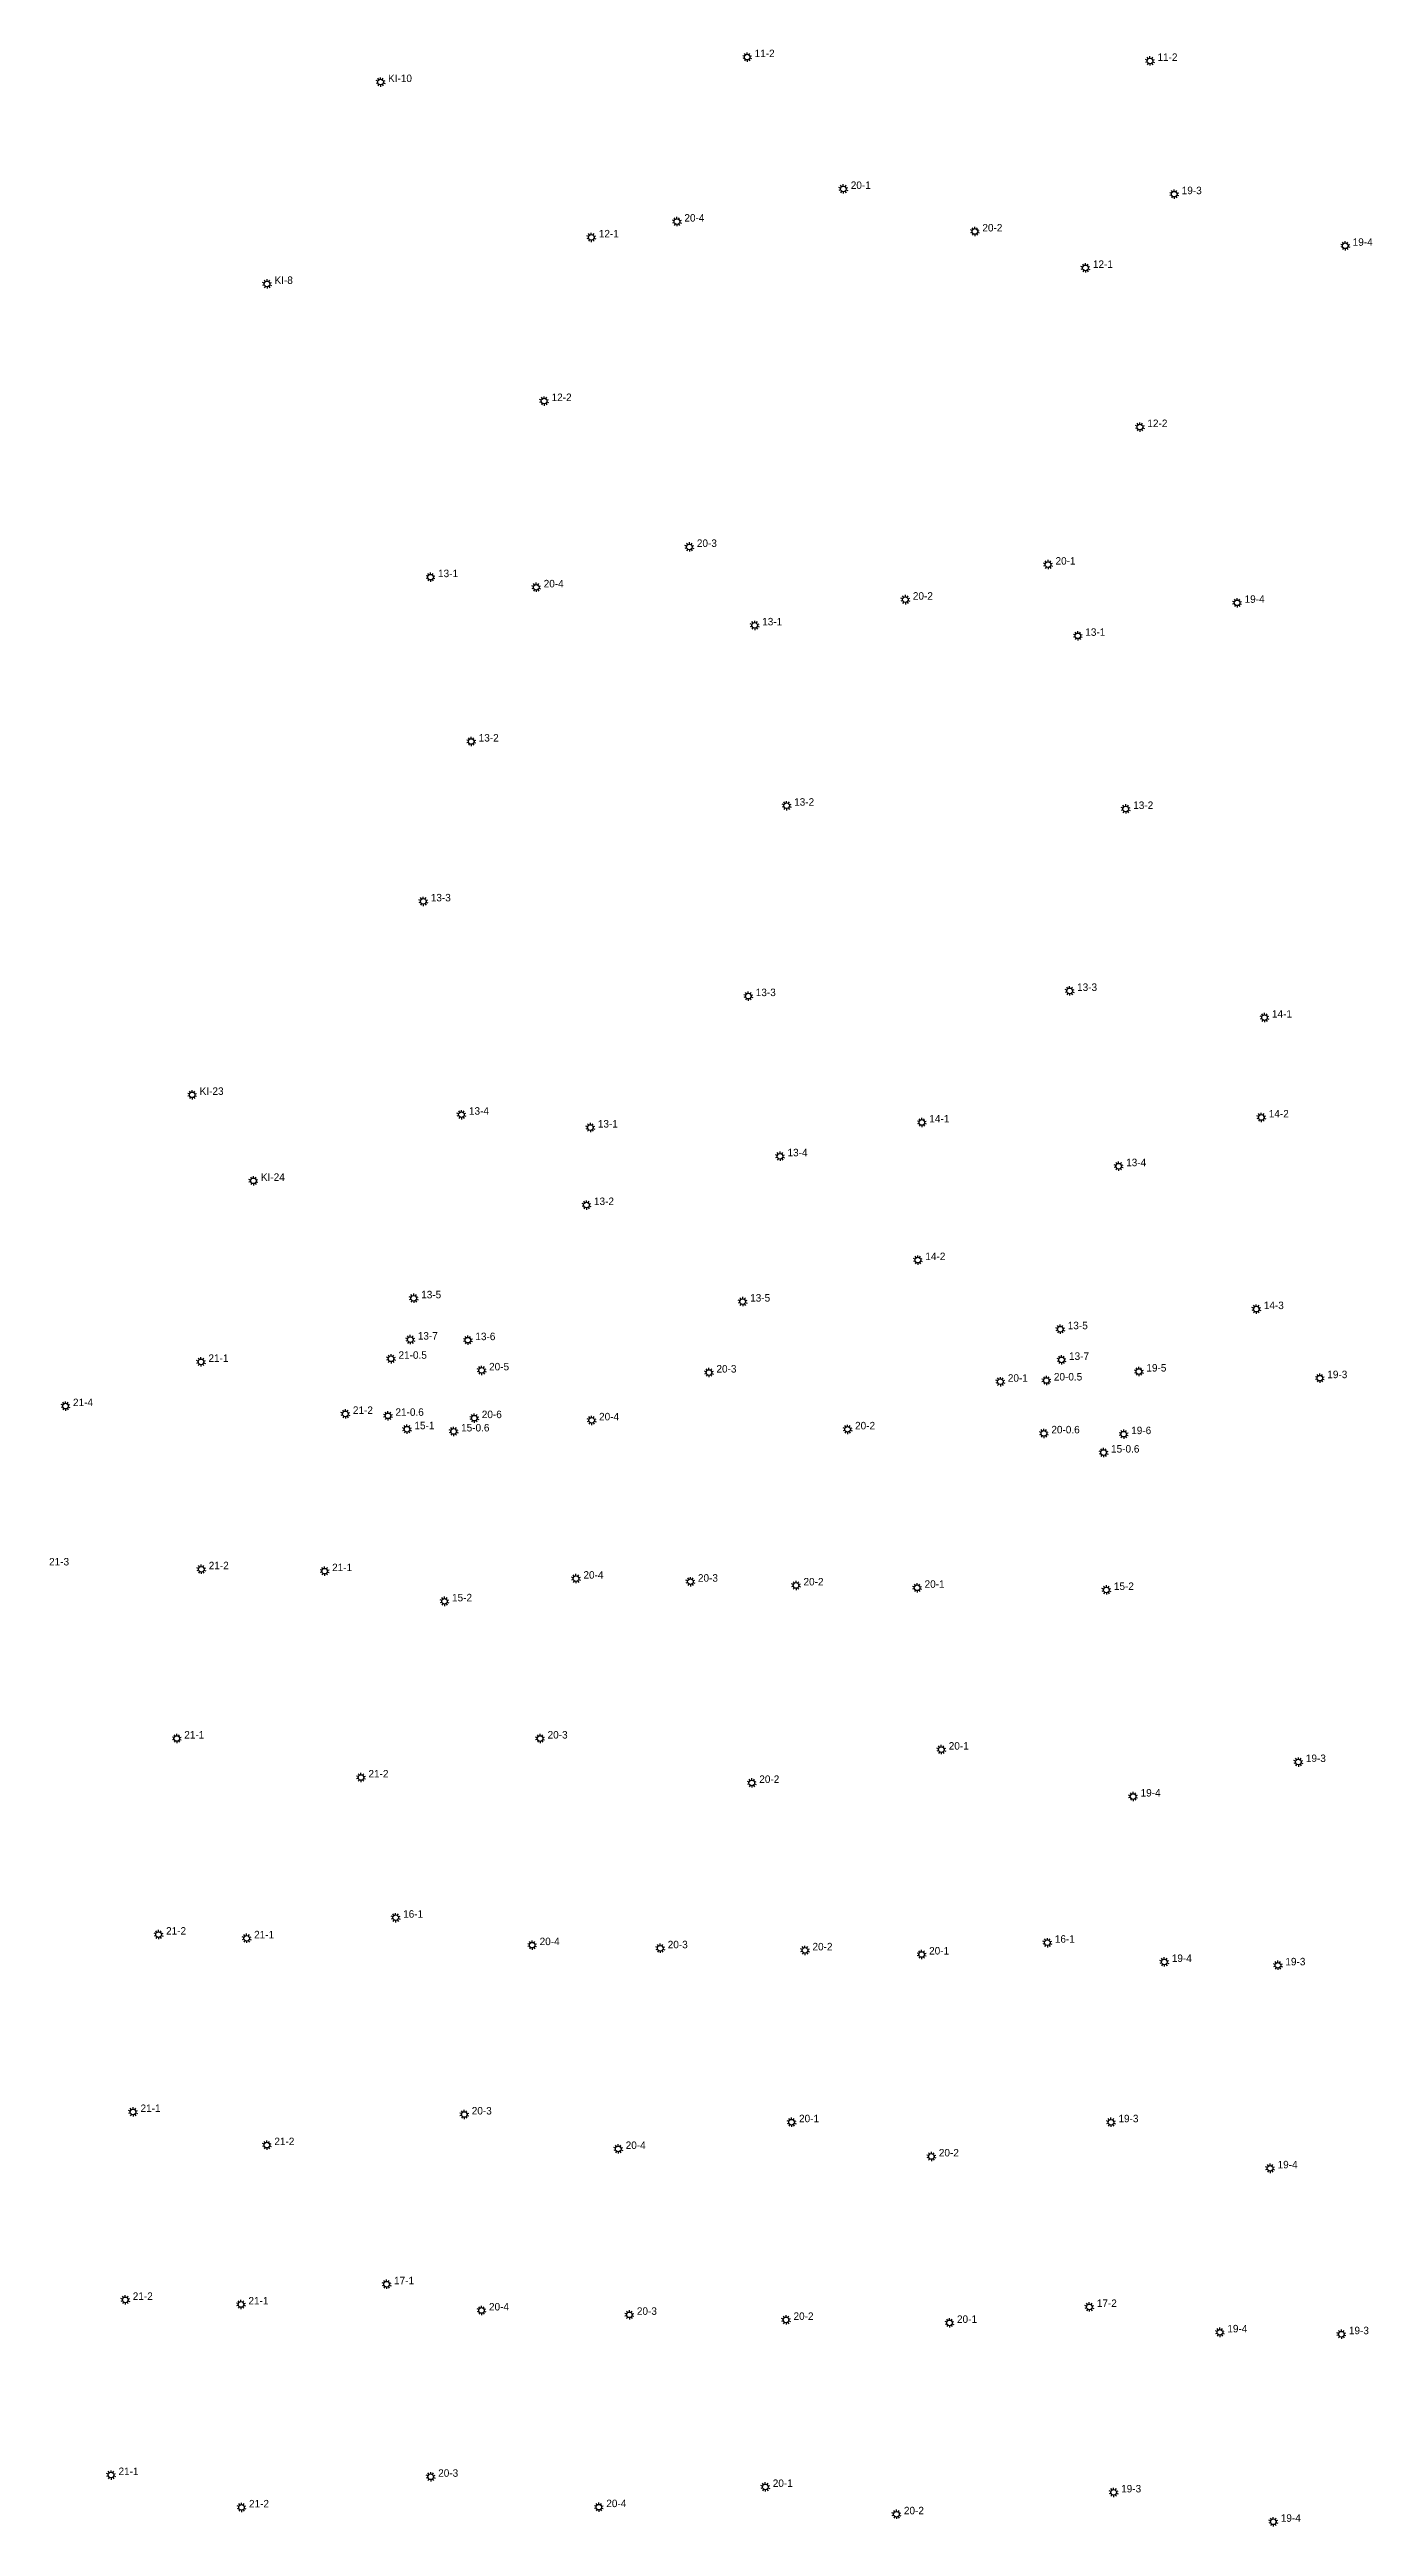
# Model space of a CAD drawing. Header units: inches. Extents: x 486468 to 494393, y 5455952 to 5461583.
# Drawn here: x 488797 to 489151, y 5457461 to 5458124 of the extents above; entities that cross this region are included whole.
import ezdxf

# ---------------------------------------------------------------- set-up
doc = ezdxf.new("R2010")
doc.units = ezdxf.units.IN
doc.header["$MEASUREMENT"] = 0
doc.layers.add('StreetLightingPoles', color=10, linetype='Continuous')

msp = doc.modelspace()

# ---------------------------------------------------------------- texts
at = {"layer": 'StreetLightingPoles'}
for s, p in [('11-2', (488985.735, 5458121.51)), ('11-2', (489093.429, 5458120.493)), ('KI-10', (488887.734, 5458114.841)), ('20-1', (489011.441, 5458086.246)), ('19-3', (489099.917, 5458084.847)), ('20-4', (488966.959, 5458077.511)), ('20-2', (489046.618, 5458074.877)), ('12-1', (488944.07, 5458073.282)), ('19-4', (489145.629, 5458071.039)), ('KI-8', (488857.378, 5458060.837)), ('12-1', (489076.175, 5458065.122)), ('12-2', (488931.453, 5458029.511)), ('12-2', (489090.739, 5458022.549)), ('20-3', (488970.293, 5457990.482)), ('13-1', (488901.093, 5457982.396)), ('20-1', (489066.177, 5457985.747)), ('20-4', (488929.342, 5457979.674)), ('20-2', (489028.041, 5457976.372)), ('19-4', (489116.724, 5457975.529)), ('13-1', (488987.75, 5457969.495)), ('13-1', (489074.137, 5457966.704)), ('13-2', (488911.973, 5457938.425)), ('13-2', (488996.296, 5457921.252)), ('13-2', (489086.949, 5457920.383)), ('13-3', (488899.16, 5457895.662)), ('13-3', (488986.038, 5457870.313)), ('13-3', (489071.944, 5457871.709)), ('14-1', (489124.045, 5457864.557)), ('KI-23', (488837.37, 5457843.902)), ('13-4', (488909.356, 5457838.6)), ('14-1', (489032.438, 5457836.517)), ('14-2', (489123.189, 5457837.861)), ('13-1', (488943.824, 5457835.157)), ('13-4', (488994.528, 5457827.469)), ('13-4', (489085.06, 5457824.816)), ('KI-24', (488853.739, 5457820.894)), ('13-2', (488942.78, 5457814.429)), ('14-2', (489031.381, 5457799.699)), ('13-5', (488896.593, 5457789.475)), ('13-5', (488984.539, 5457788.598)), ('14-3', (489121.863, 5457786.589)), ('13-7', (488895.681, 5457778.433)), ('13-6', (488911.076, 5457778.281)), ('13-5', (489069.446, 5457781.205)), ('21-1', (488839.721, 5457772.469)), ('21-0.5', (488890.529, 5457773.297)), ('20-5', (488914.746, 5457770.199)), ('20-3', (488975.527, 5457769.615)), ('13-7', (489069.79, 5457773.003)), ('19-5', (489090.469, 5457769.881)), ('20-1', (489053.433, 5457767.159)), ('20-0.5', (489065.742, 5457767.486)), ('19-3', (489138.837, 5457768.111)), ('21-4', (488803.499, 5457760.639)), ('21-2', (488878.332, 5457758.55)), ('21-0.6', (488889.709, 5457758.042)), ('20-6', (488912.794, 5457757.419)), ('20-4', (488944.151, 5457756.83)), ('15-1', (488894.784, 5457754.454)), ('15-0.6', (488907.261, 5457753.861)), ('20-2', (489012.584, 5457754.42)), ('20-0.6', (489065.062, 5457753.345)), ('19-6', (489086.409, 5457753.137)), ('15-0.6', (489081.028, 5457748.209)), ('21-3', (488797.107, 5457718.015)), ('21-2', (488839.796, 5457716.991)), ('21-1', (488872.782, 5457716.483)), ('20-4', (488939.971, 5457714.481)), ('20-3', (488970.577, 5457713.669)), ('20-2', (488998.802, 5457712.66)), ('20-1', (489031.172, 5457712.034)), ('15-2', (489081.772, 5457711.461)), ('15-2', (488904.83, 5457708.411)), ('21-1', (488833.255, 5457671.717)), ('20-3', (488930.386, 5457671.707)), ('20-1', (489037.634, 5457668.74)), ('19-3', (489133.104, 5457665.426)), ('21-2', (488882.496, 5457661.291)), ('20-2', (488986.98, 5457659.835)), ('19-4', (489088.922, 5457656.192)), ('16-1', (488891.762, 5457623.785)), ('21-2', (488828.383, 5457619.252)), ('21-1', (488851.928, 5457618.262)), ('16-1', (489065.991, 5457617.094)), ('20-4', (488928.259, 5457616.435)), ('20-3', (488962.504, 5457615.601)), ('20-2', (489001.203, 5457615.045)), ('20-1', (489032.386, 5457613.933)), ('19-4', (489097.261, 5457611.939)), ('19-3', (489127.629, 5457611.04)), ('21-1', (488821.559, 5457571.809)), ('20-3', (488910.109, 5457571.132)), ('20-1', (488997.61, 5457569.061)), ('19-3', (489082.999, 5457569.051)), ('21-2', (488857.337, 5457562.94)), ('20-4', (488951.269, 5457561.914)), ('20-2', (489034.988, 5457559.905)), ('19-4', (489125.545, 5457556.73)), ('17-1', (488889.341, 5457525.725)), ('21-2', (488819.485, 5457521.538)), ('21-1', (488850.408, 5457520.314)), ('20-4', (488914.718, 5457518.711)), ('20-3', (488954.255, 5457517.544)), ('17-2', (489077.214, 5457519.646)), ('20-2', (488996.129, 5457516.182)), ('20-1', (489039.834, 5457515.387)), ('19-4', (489112.116, 5457512.858)), ('19-3', (489144.606, 5457512.358)), ('21-1', (488815.672, 5457474.683)), ('20-3', (488901.135, 5457474.22)), ('20-1', (488990.589, 5457471.493)), ('21-2', (488850.553, 5457466.026)), ('20-4', (488946.081, 5457466.091)), ('19-3', (489083.723, 5457470.034)), ('20-2', (489025.646, 5457464.183)), ('19-4', (489126.401, 5457462.176))]:
    msp.add_text(s, height=2, dxfattribs=at).set_placement(p)

# ---------------------------------------------------------------- blocks, each defined once
blk = doc.blocks.new('Light')
at = {"color": 255}
for p, q in [((-0.71, 0.23), (-1.19, 0.39)), ((-0.44, 0.61), (-0.73, 1.01)), ((0, 0.75), (0, 1.25)), ((0.44, 0.61), (0.73, 1.01)), ((0.71, 0.23), (1.19, 0.39)), ((-0.71, -0.23), (-1.19, -0.39)), ((-0.44, -0.61), (-0.73, -1.01)), ((0, -0.75), (0, -1.25)), ((0.44, -0.61), (0.73, -1.01)), ((0.71, -0.23), (1.19, -0.39))]:
    blk.add_line(p, q, dxfattribs=at)
blk.add_circle((0, 0), 0.75, dxfattribs=at)

# ---------------------------------------------------------------- block references
at = {"layer": 'StreetLightingPoles'}
for p in [(488983.735, 5458121.51), (488885.734, 5458114.841), (489091.429, 5458120.493), (489009.441, 5458086.246), (489097.917, 5458084.847), (488964.959, 5458077.511), (489044.618, 5458074.877), (488942.07, 5458073.282), (489143.629, 5458071.039), (489074.175, 5458065.122), (488855.378, 5458060.837), (488929.453, 5458029.511), (489088.739, 5458022.549), (488968.293, 5457990.482), (488899.093, 5457982.396), (489064.177, 5457985.747), (488927.342, 5457979.674), (489026.041, 5457976.372), (489114.724, 5457975.529), (488985.75, 5457969.495), (489072.137, 5457966.704), (488909.973, 5457938.425), (488994.296, 5457921.252), (489084.949, 5457920.383), (488897.16, 5457895.662), (488984.038, 5457870.313), (489069.944, 5457871.709), (489122.045, 5457864.557), (488835.37, 5457843.902), (488907.356, 5457838.6), (489030.438, 5457836.517), (489121.189, 5457837.861), (488941.824, 5457835.157), (488992.528, 5457827.469), (489083.06, 5457824.816), (488851.739, 5457820.894), (488940.78, 5457814.429), (489029.381, 5457799.699), (488894.593, 5457789.475), (488982.539, 5457788.598), (489119.863, 5457786.589), (488893.681, 5457778.433), (488909.076, 5457778.281), (489067.446, 5457781.205), (488837.721, 5457772.469), (488888.529, 5457773.297), (488912.746, 5457770.199), (489067.79, 5457773.003), (489088.469, 5457769.881), (488973.527, 5457769.615), (489051.433, 5457767.159), (489063.742, 5457767.486), (489136.837, 5457768.111), (488801.499, 5457760.639), (488876.332, 5457758.55), (488887.709, 5457758.042), (488910.794, 5457757.419), (488942.151, 5457756.83), (488892.784, 5457754.454), (488905.261, 5457753.861), (489010.584, 5457754.42), (489063.062, 5457753.345), (489084.409, 5457753.137), (489079.028, 5457748.209), (488837.796, 5457716.991), (488870.782, 5457716.483), (488937.971, 5457714.481), (488968.577, 5457713.669), (488996.802, 5457712.66), (489029.172, 5457712.034), (489079.772, 5457711.461), (488902.83, 5457708.411), (488831.255, 5457671.717), (488928.386, 5457671.707), (489035.634, 5457668.74), (489131.104, 5457665.426), (488880.496, 5457661.291), (488984.98, 5457659.835), (489086.922, 5457656.192), (488826.383, 5457619.252), (488849.928, 5457618.262), (488889.762, 5457623.785), (488926.259, 5457616.435), (488960.504, 5457615.601), (488999.203, 5457615.045), (489030.386, 5457613.933), (489063.991, 5457617.094), (489095.261, 5457611.939), (489125.629, 5457611.04), (488819.559, 5457571.809), (488908.109, 5457571.132), (488995.61, 5457569.061), (489080.999, 5457569.051), (488855.337, 5457562.94), (488949.269, 5457561.914), (489032.988, 5457559.905), (489123.545, 5457556.73), (488887.341, 5457525.725), (488817.485, 5457521.538), (488848.408, 5457520.314), (488912.718, 5457518.711), (489075.214, 5457519.646), (488952.255, 5457517.544), (488994.129, 5457516.182), (489037.834, 5457515.387), (489110.116, 5457512.858), (489142.606, 5457512.358), (488813.672, 5457474.683), (488899.135, 5457474.22), (488848.553, 5457466.026), (488944.081, 5457466.091), (488988.589, 5457471.493), (489081.723, 5457470.034), (489023.646, 5457464.183), (489124.401, 5457462.176)]:
    msp.add_blockref('Light', p, dxfattribs=at)

msp.set_redraw_order([(e.dxf.handle, doc.entitydb.next_handle()) for e in msp.query("TEXT MTEXT ATTDEF DIMENSION ARC_DIMENSION")])  # texts and dimensions are drawn at this point

doc.saveas('drawing.dxf')
